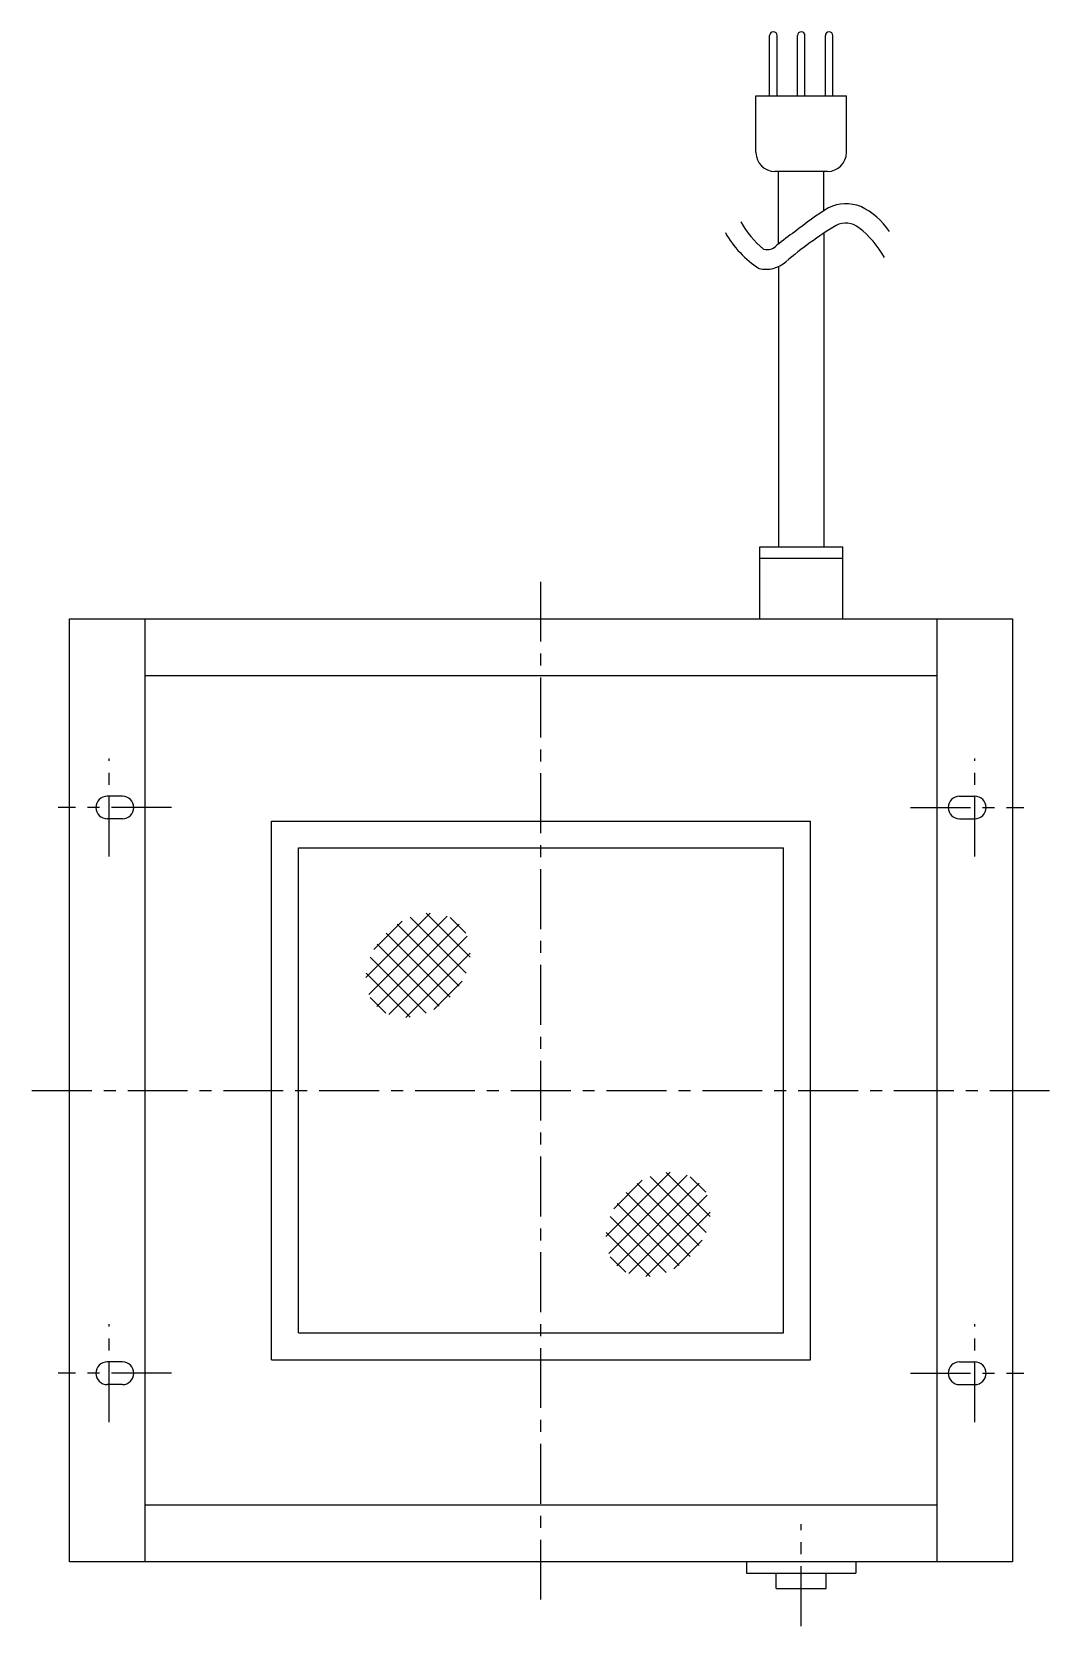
# Model space of a CAD drawing. Extents: x -8 to 262, y -8 to 1195.
# Drawn here: x -8.4 to 261.6, y 772.1 to 1194.8 of the extents above; entities that cross this region are included whole.
import ezdxf

# ---------------------------------------------------------------- set-up
doc = ezdxf.new("R2010")
doc.units = 0
doc.header["$LTSCALE"] = 0.5
doc.linetypes.add('CENTER', pattern=[50.8, 31.75, -6.35, 6.35, -6.35])
for name, color, linetype in [('MSM_CENTER', 1, 'CENTER'), ('MSM_CONTINUOUS', 7, 'CONTINUOUS'), ('MSM_NARROW', 5, 'CONTINUOUS')]:
    doc.layers.add(name, color=color, linetype=linetype)

msp = doc.modelspace()

# ---------------------------------------------------------------- linework, layer by layer
at = {"layer": 'MSM_CENTER'}
for p, q in [((126.6, 779.11), (126.6, 1049.11)), ((12.1, 976.11), (12.1, 1002.11)), ((241.6, 976.11), (241.6, 1002.11)), ((28.6, 989.11), (-1.4, 989.11)), ((224.6, 989.11), (254.6, 989.11)), ((-8.4, 914.11), (261.6, 914.11)), ((12.1, 826.11), (12.1, 852.11)), ((241.6, 826.11), (241.6, 852.11)), ((28.6, 839.11), (-1.4, 839.11)), ((224.6, 839.11), (254.6, 839.11)), ((195.6, 772.07), (195.6, 799.11))]:
    msp.add_line(p, q, dxfattribs=at)
at = {"layer": 'MSM_CONTINUOUS'}
for p, q in [((187.21, 1177.78), (187.21, 1193.78)), ((189.21, 1177.78), (189.21, 1193.78)), ((194.6, 1177.78), (194.6, 1193.78)), ((196.6, 1177.78), (196.6, 1193.78)), ((202, 1177.78), (202, 1193.78)), ((204, 1177.78), (204, 1193.78)), ((183.6, 1162.78), (183.6, 1177.78)), ((183.6, 1177.78), (207.6, 1177.78)), ((207.6, 1162.78), (207.6, 1177.78)), ((202.6, 1157.78), (188.6, 1157.78)), ((189.6, 1138.6), (189.6, 1157.78)), ((201.6, 1147.35), (201.6, 1157.78)), ((201.6, 1141.4), (201.6, 1058.26)), ((189.6, 1132.57), (189.6, 1058.26)), ((184.6, 1058.26), (206.6, 1058.26)), ((184.6, 1039.11), (184.6, 1058.26)), ((206.6, 1039.11), (206.6, 1058.26)), ((184.6, 1055.26), (206.6, 1055.26)), ((1.6, 789.11), (1.6, 1039.11)), ((1.6, 1039.11), (251.6, 1039.11)), ((21.6, 789.11), (21.6, 1039.11)), ((231.6, 1039.11), (231.6, 789.11)), ((251.6, 1039.11), (251.6, 789.11)), ((21.6, 1024.11), (231.6, 1024.11)), ((15.6, 992.11), (11.6, 992.11)), ((237.6, 992.11), (241.6, 992.11)), ((15.6, 986.11), (11.6, 986.11)), ((55.17, 842.69), (55.17, 985.54)), ((55.17, 985.54), (198.03, 985.54)), ((198.03, 842.69), (198.03, 985.54)), ((237.6, 986.11), (241.6, 986.11)), ((62.31, 849.83), (62.31, 978.4)), ((62.31, 978.4), (190.89, 978.4)), ((190.89, 849.83), (190.89, 978.4)), ((80.17, 944.07), (97.24, 961.13)), ((80.97, 939.56), (101.74, 960.33)), ((91.9, 960.01), (106.72, 945.18)), ((96.15, 961.07), (107.78, 949.43)), ((102.55, 959.96), (106.68, 955.84)), ((82.27, 951.47), (89.83, 959.03)), ((83.07, 936.36), (104.94, 958.23)), ((85.53, 955.77), (102.48, 938.82)), ((88.43, 958.17), (104.88, 941.72)), ((83.13, 952.87), (99.58, 936.42)), ((86.27, 934.26), (107.05, 955.03)), ((81.29, 949.4), (96.12, 934.58)), ((90.78, 933.46), (107.84, 950.52)), ((80.24, 945.16), (91.87, 933.52)), ((98.18, 935.56), (105.74, 943.12)), ((81.34, 938.75), (85.46, 934.62)), ((143.81, 875.34), (160.87, 892.4)), ((159.78, 892.34), (171.42, 880.7)), ((144.61, 870.83), (165.38, 891.61)), ((145.91, 882.74), (153.47, 890.3)), ((146.71, 867.63), (168.58, 889.5)), ((152.07, 889.44), (168.52, 872.99)), ((155.53, 891.28), (170.36, 876.46)), ((166.19, 891.24), (170.31, 887.11)), ((146.77, 884.14), (163.22, 867.69)), ((149.17, 887.04), (166.12, 870.09)), ((149.91, 865.53), (170.68, 886.3)), ((144.93, 880.68), (159.75, 865.85)), ((154.42, 864.73), (171.48, 881.8)), ((143.87, 876.43), (155.51, 864.79)), ((161.82, 866.83), (169.38, 874.39)), ((144.97, 870.02), (149.1, 865.9)), ((62.31, 849.83), (190.89, 849.83)), ((15.6, 842.11), (11.6, 842.11)), ((55.17, 842.69), (198.03, 842.69)), ((237.6, 842.11), (241.6, 842.11)), ((15.6, 836.11), (11.6, 836.11)), ((237.6, 836.11), (241.6, 836.11)), ((231.6, 804.11), (21.6, 804.11)), ((251.6, 789.11), (1.6, 789.11)), ((181.11, 789.11), (181.11, 786.11)), ((210.1, 789.11), (210.1, 786.11)), ((181.11, 786.11), (210.1, 786.11)), ((188.98, 782.07), (188.98, 786.11)), ((188.98, 782.07), (202.23, 782.07)), ((202.23, 782.07), (202.23, 786.11))]:
    msp.add_line(p, q, dxfattribs=at)
for centre, radius, start, end in [((188.21, 1193.78), 1, 0, 180), ((195.6, 1193.78), 1, 0, 180), ((203, 1193.78), 1, 0, 180), ((188.6, 1162.78), 5, 180, 270), ((202.6, 1162.78), 5, 270, 0), ((11.6, 989.11), 3, 90, 270), ((15.6, 989.11), 3, 270, 90), ((237.6, 989.11), 3, 90, 270), ((241.6, 989.11), 3, 270, 90), ((11.6, 839.11), 3, 90, 270), ((15.6, 839.11), 3, 270, 90), ((237.6, 839.11), 3, 90, 270), ((241.6, 839.11), 3, 270, 90)]:
    msp.add_arc(centre, radius, start, end, dxfattribs=at)
at = {"layer": 'MSM_NARROW'}
for centre, radius, start, end in [((255.69, 1064.22), 99.17, 122.1978, 128.5349), ((207.46, 1138.63), 10.57, 68.2565, 115.8677), ((203.25, 1131.36), 18.93, 33.7556, 64.5729), ((199.29, 1154.94), 27.31, 209.3651, 237.0123), ((201.91, 1156.94), 25.6, 209.3173, 230.5132), ((296.12, 999.81), 174.95, 125.7476, 127.6953), ((263.02, 1049.09), 110.87, 121.6583, 130.1418), ((207.38, 1138.71), 5.39, 49.3681, 118.232), ((195.57, 1122.69), 25.28, 29.0962, 52.7165), ((186.54, 1140.51), 3.45, 254.7132, 318.9765), ((186.22, 1139.82), 8, 256.9869, 311.6267)]:
    msp.add_arc(centre, radius, start, end, dxfattribs=at)

doc.saveas('drawing.dxf')
